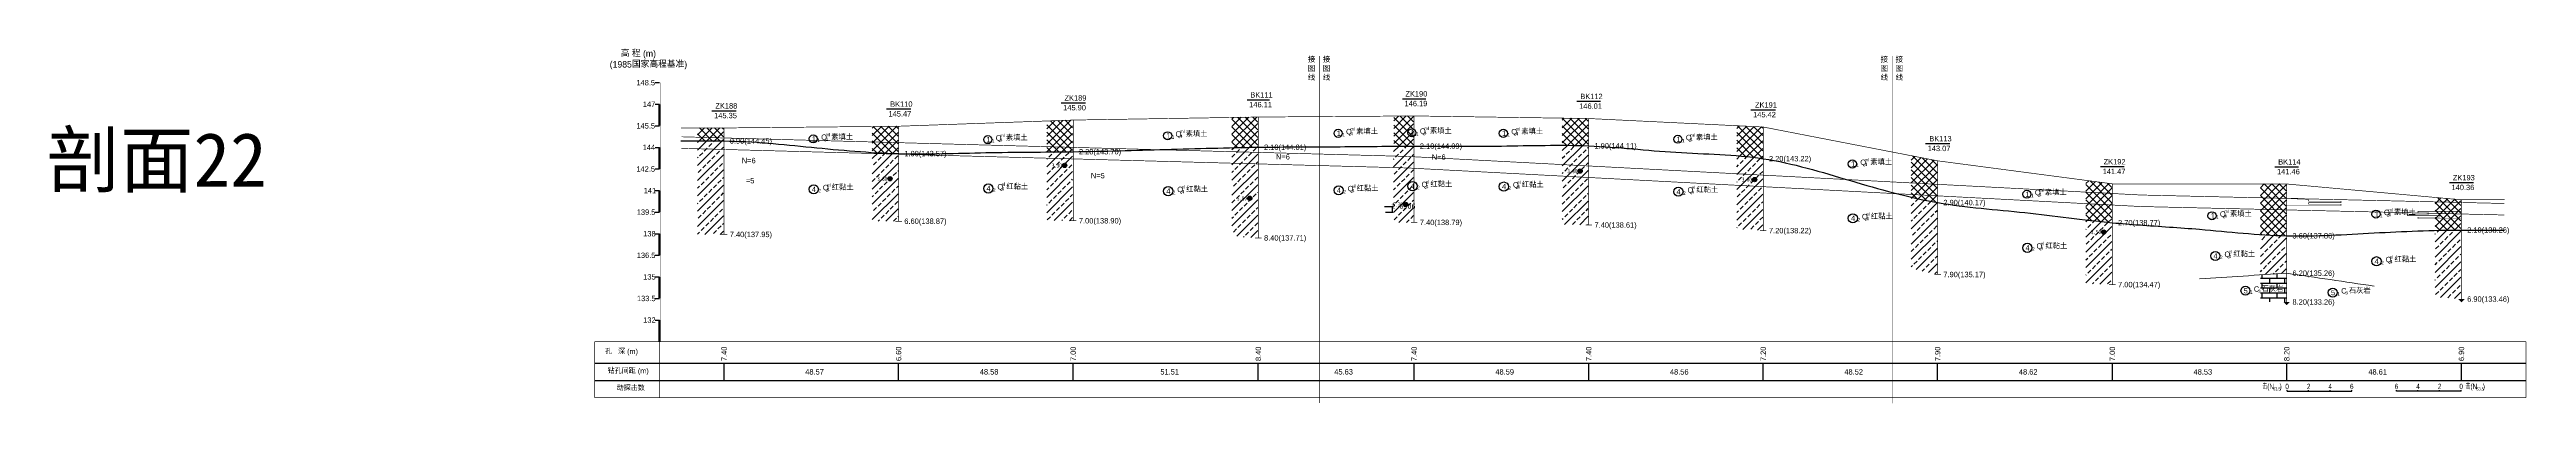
# Model space of a CAD drawing. Header units: inches. Extents: x -205 to 12199, y -11610 to -150.
# Drawn here: x -111 to 1038, y -7173 to -7009 of the extents above; entities that cross this region are included whole.
import ezdxf
from ezdxf.enums import TextEntityAlignment as Align

# ---------------------------------------------------------------- set-up
doc = ezdxf.new("R2010")
doc.units = ezdxf.units.IN
doc.header["$MEASUREMENT"] = 0
doc.linetypes.add('ACAD_ISO03W100', pattern=[30, 12, -18])
doc.linetypes.add('ACAD_ISO05W100', pattern=[34, 24, -3, 0.5, -3, 0.5, -3])
for name, color, linetype in [('GiCAD_PouMian', 7, 'Continuous'), ('GICAD_QUYANG', 7, 'Continuous'), ('地质-原位曲线', 7, 'Continuous'), ('地质-图框', 7, 'Continuous'), ('地质-地层符号', 3, 'Continuous'), ('地质-地层线', 7, 'Continuous'), ('地质-地面线', 7, 'Continuous'), ('地质-填充花纹', 4, 'Continuous'), ('地质-文字', 7, 'Continuous'), ('地质-标注栏', 7, 'Continuous'), ('地质-标贯', 7, 'Continuous'), ('地质-钻孔', 7, 'Continuous'), ('管底', 7, 'Continuous'), ('红线', 1, 'ACAD_ISO05W100')]:
    doc.layers.add(name, color=color, linetype=linetype)
doc.styles.add('LZ_PMT_LINE', font='', dxfattribs={"height": 2})
doc.styles.get("Standard").update_dxf_attribs({"font": ''})
doc.styles.add('地层编号', font='Comfont.shx', dxfattribs={"width": 0.7, "height": 2.5, "bigfont": 'Hztxt12a.shx'})
doc.styles.add('宋体', font='')
doc.styles.add('层底标注', font='Comfont.shx', dxfattribs={"width": 0.7, "height": 2.5, "bigfont": 'Hztxt12a.shx'})
doc.styles.add('岩土名称', font='Comfont.shx', dxfattribs={"width": 0.7, "height": 2.5, "bigfont": 'Hztxt12a.shx'})
doc.styles.add('时代', font='Comfont.shx', dxfattribs={"width": 0.7, "height": 2.5, "bigfont": 'Hztxt12a.shx'})
doc.styles.add('标注栏数据', font='Comfont.shx', dxfattribs={"width": 0.7, "height": 2.5, "bigfont": 'Hztxt12a.shx'})
doc.styles.add('标贯动探', font='Comfont.shx', dxfattribs={"width": 0.7, "height": 2.5, "bigfont": 'Hztxt12a.shx'})
doc.styles.add('钻孔标注', font='Comfont.shx', dxfattribs={"width": 0.7, "height": 2.5, "bigfont": 'Hztxt12a.shx'})
doc.styles.add('高程系统', font='Comfont.shx', dxfattribs={"width": 0.7, "height": 3, "bigfont": 'Hztxt12a.shx'})
doc.styles.get('LZ_PMT_LINE').set_extended_font_data('SimSun')
doc.styles.get('Standard').set_extended_font_data('SimSun')
doc.styles.get('宋体').set_extended_font_data('宋体')
doc.linetypes.add('bzhjcx', pattern='A,0.001,[2,XX1.shx,S=1,R=0,X=1,Y=0],-2', length=2.001)
doc.linetypes.add('swx', pattern='A,7,-1.5,["●",LZ_PMT_LINE,S=0.05,R=0,X=0,Y=0],-1.5', length=10)
doc.dimstyles.get("Standard").update_dxf_attribs({"dimtxt": 0.18, "dimasz": 0.18, "dimexe": 0.18, "dimexo": 0.0625, "dimgap": 0.09, "dimtad": 0, "dimtih": 1, "dimtoh": 1, "dimdec": 4, "dimzin": 0, "dimdsep": 46, "dimtxsty": 'Standard', "dimcen": 0.09, "dimadec": 0, "dimazin": 0, "dimtfac": 1, "dimtdec": 4, "dimtofl": 0, "dimtmove": 0, "dimatfit": 3, "dimfxl": 1, "dimtolj": 1, "dimtzin": 0, "dimarcsym": 0})
pattern_1 = [(45, (-23109.357, -7232.3995), (-3.5355339, 3.5355339), []), (45, (-23105.8215, -7232.3995), (-3.5355339, 3.5355339), [2, -1])]
pattern_2 = [(45, (-23109.357, -7232.3995), (-1.76776695, 1.76776695), []), (135, (-23109.357, -7232.3995), (-1.76776695, -1.76776695), [])]
pattern_3 = [(45, (-23203.1475, -7232.426), (-3.5355339, 3.5355339), []), (45, (-23199.612, -7232.426), (-3.5355339, 3.5355339), [2, -1])]
pattern_4 = [(45, (-23203.1475, -7232.426), (-1.76776695, 1.76776695), []), (135, (-23203.1475, -7232.426), (-1.76776695, -1.76776695), [])]
pattern_5 = [(45, (-23378.4136, -7232.426), (-3.5355339, 3.5355339), []), (45, (-23374.878, -7232.426), (-3.5355339, 3.5355339), [2, -1])]
pattern_6 = [(45, (-23378.4136, -7232.426), (-1.76776695, 1.76776695), []), (135, (-23378.4136, -7232.426), (-1.76776695, -1.76776695), [])]

# ---------------------------------------------------------------- blocks, each defined once
blk = doc.blocks.new('gkqy_yuan.dwg不标')
at = {"layer": 'GiCAD_PouMian'}
h = blk.add_hatch(color=7, dxfattribs=at)
edge = h.paths.add_edge_path()
edge.add_arc((0, 0), 1, 0, 360)
at = {"layer": 'GICAD_QUYANG', "color": 7}
blk.add_circle((0, 0), 1, dxfattribs=at)
blk = doc.blocks.new('*D19')
at = {"layer": 'Defpoints', "color": 7, "linetype": 'swx', "transparency": 16777216}
for p in [(508, -7082), (508.5, -7084.6), (511.8, -7082)]:
    blk.add_point(p, dxfattribs=at)
at = {"layer": '管底', "color": 7, "linetype": 'swx', "lineweight": -2, "transparency": 16777216}
for p, q in [((508.1, -7082), (511.9, -7082)), ((508.6, -7084.6), (511.9, -7084.6)), ((511.8, -7082), (511.8, -7081.8)), ((511.8, -7081.8), (511.9, -7081.8)), ((511.8, -7084.4), (511.8, -7082.2))]:
    blk.add_line(p, q, dxfattribs=at)
at = {"layer": '管底', "color": 7, "linetype": 'swx', "transparency": 16777216}
for points in [[(511.7, -7082.2), (511.8, -7082.2), (511.8, -7082)], [(511.7, -7084.4), (511.8, -7084.4), (511.8, -7084.6)]]:
    blk.add_solid(points, dxfattribs=at)
at = {"layer": '管底', "color": 7, "linetype": 'swx', "lineweight": 30, "transparency": 16777216, "insert": (516.9, -7081.8), "char_height": 2.5, "attachment_point": 5}
blk.add_mtext('\\A1;2.6306', dxfattribs=at)

msp = doc.modelspace()

# ---------------------------------------------------------------- hatches: boundary and pattern name
at = {"layer": '地质-填充花纹', "linetype": 'Continuous'}
h = msp.add_hatch(dxfattribs=at)
h.set_pattern_fill('GKSTT', scale=0.5, style=0, pattern_type=2)
h.set_pattern_definition(pattern_2)
h.paths.add_polyline_path([(449.33755, -7054.52098), (441.65325, -7054.64837), (437.33755, -7054.73644), (437.33755, -7040.71662), (449.33755, -7040.52091)])
h = msp.add_hatch(dxfattribs=at)
h.set_pattern_fill('GKSTT', scale=0.5, style=0, pattern_type=2)
h.set_pattern_definition(pattern_4)
h.paths.add_polyline_path([(521.58908, -7054.01082), (512.4692, -7054.05968), (512.4692, -7040.07503), (521.58908, -7040.01184)])
h = msp.add_hatch(dxfattribs=at)
h.set_pattern_fill('GKSTT', scale=0.5, style=0, pattern_type=2)
h.set_pattern_definition(pattern_4)
h.paths.add_polyline_path([(602.56673, -7041.20643), (602.56673, -7053.8689), (597.32481, -7053.70318), (592.32544, -7053.62609), (590.56673, -7053.6207), (590.56673, -7041.0286)])
h = msp.add_hatch(dxfattribs=at)
h.set_pattern_fill('GKSTT', scale=0.5, style=0, pattern_type=2)
h.set_pattern_definition(pattern_2)
h.paths.add_polyline_path([(201.58908, -7051.58347), (189.58908, -7051.58347), (189.58908, -7045.58347), (201.58908, -7045.58347)])
h = msp.add_hatch(dxfattribs=at)
h.set_pattern_fill('GKFZNT', scale=0.5, style=0, pattern_type=2)
h.set_pattern_definition(pattern_1)
h.paths.add_polyline_path([(201.58908, -7094.9168), (191.83929, -7094.9168), (191.83908, -7094.9168), (189.58908, -7094.90981), (189.58908, -7051.58347), (201.58908, -7051.58347)])
h = msp.add_hatch(dxfattribs=at)
h.set_pattern_fill('GKSTT', scale=0.5, style=0, pattern_type=2)
h.set_pattern_definition(pattern_2)
h.paths.add_polyline_path([(282.53181, -7057.44141), (277.19856, -7057.25453), (272.20488, -7057.00393), (270.53181, -7056.89916), (270.53181, -7044.90457), (282.53181, -7044.78597)])
h = msp.add_hatch(dxfattribs=at)
h.set_pattern_fill('GKSTT', scale=0.5, style=0, pattern_type=2)
h.set_pattern_definition(pattern_2)
h.paths.add_polyline_path([(363.49252, -7056.58655), (358.26006, -7056.64935), (353.26028, -7056.69632), (351.49252, -7056.71047), (351.49252, -7042.35063), (363.49252, -7041.92574)])
h = msp.add_hatch(dxfattribs=at)
h.set_pattern_fill('GKSTT', scale=0.5, style=0, pattern_type=2)
h.set_pattern_definition(pattern_4)
h.paths.add_polyline_path([(683.49254, -7045.1313), (683.49254, -7059.77684), (678.20238, -7059.07283), (673.22823, -7058.56635), (671.49254, -7058.42933), (671.49254, -7044.54805)])
h = msp.add_hatch(dxfattribs=at)
h.set_pattern_fill('GKFZNT', scale=0.5, style=0, pattern_type=2)
h.set_pattern_definition(pattern_1)
h.paths.add_polyline_path([(272.20488, -7057.00393), (277.19856, -7057.25453), (282.53181, -7057.44141), (282.53181, -7088.7835), (270.53181, -7088.7835), (270.53181, -7056.89916)])
h = msp.add_hatch(dxfattribs=at)
h.set_pattern_fill('GKFZNT', scale=0.5, style=0, pattern_type=2)
h.set_pattern_definition(pattern_1)
h.paths.add_polyline_path([(363.49252, -7088.57836), (358.35072, -7088.47172), (352.95153, -7088.52517), (351.49252, -7088.55175), (351.49252, -7056.71047), (353.26028, -7056.69632), (358.26006, -7056.64935), (363.49252, -7056.58655)])
h = msp.add_hatch(dxfattribs=at)
h.set_pattern_fill('GKFZNT', scale=0.5, style=0, pattern_type=2)
h.set_pattern_definition(pattern_1)
h.paths.add_polyline_path([(449.33755, -7096.50486), (443.86483, -7096.24265), (438.14175, -7095.63116), (437.33755, -7095.53266), (437.33755, -7054.73644), (441.65325, -7054.64837), (449.33755, -7054.52098)])
h = msp.add_hatch(dxfattribs=at)
h.set_pattern_fill('GKFZNT', scale=0.5, style=0, pattern_type=2)
h.set_pattern_definition(pattern_3)
h.paths.add_polyline_path([(521.58908, -7089.34342), (512.3424, -7089.46013), (512.3424, -7054.13803), (521.58908, -7054.01082)])
h = msp.add_hatch(dxfattribs=at)
h.set_pattern_fill('GKFZNT', scale=0.5, style=0, pattern_type=2)
h.set_pattern_definition(pattern_3)
h.paths.add_polyline_path([(592.32544, -7053.62609), (597.32481, -7053.70318), (602.56673, -7053.8689), (602.56673, -7090.53867), (597.41869, -7090.43986), (592.02001, -7090.36709), (590.56673, -7090.34996), (590.56673, -7053.6207)])
h = msp.add_hatch(dxfattribs=at)
h.set_pattern_fill('GKFZNT', scale=0.5, style=0, pattern_type=2)
h.set_pattern_definition(pattern_3)
h.paths.add_polyline_path([(673.22823, -7058.56635), (678.20238, -7059.07283), (683.49254, -7059.77684), (683.49254, -7093.12208), (678.38731, -7092.68586), (672.97941, -7092.60422), (671.49254, -7092.60949), (671.49254, -7058.42933)])
h = msp.add_hatch(dxfattribs=at)
h.set_pattern_fill('GKSTT', scale=0.5, style=0, pattern_type=2)
h.set_pattern_definition(pattern_4)
h.paths.add_polyline_path([(764.35246, -7060.76161), (764.35246, -7080.0958), (758.00774, -7078.88811), (753.1221, -7077.82526), (752.35246, -7077.64233), (752.35246, -7058.43661)])
h = msp.add_hatch(dxfattribs=at)
h.set_pattern_fill('GKSTT', scale=0.5, style=0, pattern_type=2)
h.set_pattern_definition(pattern_4)
h.paths.add_polyline_path([(845.37956, -7071.44385), (845.37956, -7089.45131), (839.87685, -7088.89118), (834.90772, -7088.33662), (833.37956, -7088.15641), (833.37956, -7069.86412)])
h = msp.add_hatch(dxfattribs=at)
h.set_pattern_fill('GKSTT', scale=0.5, style=0, pattern_type=2)
h.set_pattern_definition(pattern_6)
h.paths.add_polyline_path([(926.25667, -7071.54318), (926.25667, -7095.53427), (920.95079, -7095.3409), (915.95878, -7095.05941), (914.25667, -7094.93822), (914.25667, -7071.5333)])
h = msp.add_hatch(dxfattribs=at)
h.set_pattern_fill('GKFZNT', scale=0.5, style=0, pattern_type=2)
h.set_pattern_definition(pattern_3)
h.paths.add_polyline_path([(753.1221, -7077.82526), (758.00774, -7078.88811), (764.35246, -7080.0958), (764.35246, -7113.42643), (759.17145, -7112.38442), (753.79393, -7110.94306), (752.35246, -7110.53106), (752.35246, -7077.64233)])
h = msp.add_hatch(dxfattribs=at)
h.set_pattern_fill('GKSTT', scale=0.5, style=0, pattern_type=2)
h.set_pattern_definition(pattern_6)
h.paths.add_polyline_path([(1007.26631, -7078.85413), (1007.26631, -7092.87915), (1001.98569, -7092.92968), (996.9865, -7093.01904), (995.26631, -7093.06227), (995.26631, -7077.76783)])
h = msp.add_hatch(dxfattribs=at)
h.set_pattern_fill('GKFZNT', scale=0.5, style=0, pattern_type=2)
h.set_pattern_definition(pattern_3)
h.paths.add_polyline_path([(834.90772, -7088.33662), (839.87685, -7088.89118), (845.37956, -7089.45131), (845.37956, -7118.13749), (840.22832, -7118.01539), (834.82622, -7117.64588), (833.37956, -7117.52917), (833.37956, -7088.15641)])
h = msp.add_hatch(dxfattribs=at)
h.set_pattern_fill('GKFZNT', scale=0.5, style=0, pattern_type=2)
h.set_pattern_definition(pattern_5)
h.paths.add_polyline_path([(915.95878, -7095.05941), (920.95079, -7095.3409), (926.25667, -7095.53427), (926.25667, -7112.893), (921.25619, -7113.21863), (916.26676, -7113.54354), (914.25667, -7113.67444), (914.25667, -7094.93822)])
h = msp.add_hatch(dxfattribs=at)
h.set_pattern_fill('GKFZNT', scale=0.5, style=0, pattern_type=2)
h.set_pattern_definition(pattern_5)
h.paths.add_polyline_path([(1007.26631, -7124.86024), (1002.42263, -7124.5401), (997.34113, -7124.03809), (995.26631, -7123.77471), (995.26631, -7093.06227), (996.9865, -7093.01904), (1001.98569, -7092.92968), (1007.26631, -7092.87915)])
h = msp.add_hatch(dxfattribs=at)
h.set_pattern_fill('GKSHY', scale=0.5, style=0, pattern_type=2)
h.set_pattern_definition([(0, (-23378.4136, -7232.426), (0, 2.3), []), (90, (-23378.4136, -7232.426), (-3.5, 2.3), [2.3, -2.3])])
h.paths.add_polyline_path([(926.25667, -7126.21005), (914.25667, -7126.21005), (914.25667, -7113.67444), (916.26676, -7113.54354), (921.25619, -7113.21863), (926.25667, -7112.893)])

# ---------------------------------------------------------------- linework, layer by layer
at = {"layer": '地质-原位曲线', "color": 7, "linetype": 'Continuous'}
for p, q in [((926.65668, -7167.61009), (926.65668, -7167.11009)), ((936.65668, -7167.61009), (936.65668, -7167.11009)), ((946.65668, -7167.61009), (946.65668, -7167.11009)), ((956.65668, -7167.61009), (956.65668, -7167.11009)), ((977.36566, -7167.61009), (977.36566, -7167.11009)), ((987.36566, -7167.61009), (987.36566, -7167.11009)), ((997.36566, -7167.61009), (997.36566, -7167.11009)), ((1007.36566, -7167.61009), (1007.36566, -7167.11009)), ((926.65668, -7167.61009), (956.65668, -7167.61009)), ((1007.36566, -7167.61009), (977.36566, -7167.61009))]:
    msp.add_line(p, q, dxfattribs=at)
at = {"layer": '地质-原位曲线', "color": 7, "linetype": 'Continuous', "const_width": 0.2, "flags": 128}
for points in [[(926.65668, -7078.21006), (931.65668, -7078.21006), (931.65668, -7078.87673), (936.65668, -7078.87673), (936.65668, -7079.54338), (951.65668, -7079.54338), (951.65668, -7080.21006), (936.65668, -7080.21006), (936.65668, -7080.87673), (951.65668, -7080.87673), (951.65668, -7081.54338), (926.65668, -7081.54338)], [(1007.36566, -7084.2101), (987.36566, -7084.2101), (987.36566, -7084.87676), (992.36566, -7084.87676), (992.36566, -7085.54343), (982.36566, -7085.54343), (982.36566, -7086.2101), (997.36566, -7086.2101), (997.36566, -7086.87676), (987.36566, -7086.87676), (987.36566, -7087.54343), (1007.36566, -7087.54343)]]:
    msp.add_lwpolyline(points, dxfattribs=at)
at = {"layer": '地质-地层符号', "color": 7, "linetype": 'Continuous'}
for centre, major_axis in [((243.18545, -7050.65015), (0, 1.875)), ((324.13717, -7050.98352), (0, 1.875)), ((407.54003, -7049.18353), (0, 1.875)), ((486.58832, -7048.06209), (0, 1.875)), ((520.81884, -7047.81954), (0, 1.875)), ((563.2029, -7048.07678), (0, 1.875)), ((644.15463, -7050.81012), (0, 1.875)), ((725.0475, -7062.27675), (0, 1.875)), ((243.43545, -7073.98431), (0, 2.125)), ((324.38717, -7073.64344), (0, 2.125)), ((407.79003, -7074.85361), (0, 2.125)), ((486.83832, -7074.46793), (0, 2.125)), ((521.06884, -7072.54031), (0, 2.125)), ((563.4529, -7072.73868), (0, 2.125)), ((644.40463, -7075.13416), (0, 2.125)), ((805.99101, -7076.27674), (0, 1.875)), ((725.2975, -7087.4423), (0, 2.125)), ((891.8361, -7086.26397), (0, 1.875)), ((967.88649, -7085.51007), (0, 1.875)), ((806.24101, -7101.12318), (0, 2.125)), ((893.40263, -7104.87878), (0, 2.125)), ((968.13649, -7107.34343), (0, 2.125)), ((907.37122, -7121.00171), (0, 2.08333)), ((947.84191, -7121.84335), (0, 2.08333))]:
    msp.add_ellipse(centre, major_axis=major_axis, ratio=1, dxfattribs=at)
at = {"layer": '地质-地层线', "color": 7, "lineweight": 25}
for points, knots in [([(181.83908, -7051.58347), (185.17218, -7051.58976), (191.83839, -7051.60234), (212.0379, -7051.4118), (242.30564, -7054.60541), (282.7239, -7058.33582), (323.26859, -7056.74645), (364.56036, -7056.78144), (406.66566, -7055.54888), (447.94735, -7054.3479), (486.34469, -7054.32681), (510.43032, -7054.03931), (521.83908, -7053.99473)], [0, 0, 0, 0, 10, 20, 60.577531046, 101.1550620921, 141.6377341686, 182.1204062451, 225.0553561188, 267.9903059925, 306.0122557106, 340.243120948, 340.243120948, 340.243120948, 340.243120948]), ([(518.04859, -7054.02131), (519.31211, -7054.01638), (534.06981, -7053.97183), (562.31392, -7054.23439), (602.89685, -7052.86398), (643.19143, -7057.57843), (684.41755, -7057.88906), (724.15988, -7070.11949), (764.04467, -7081.52039), (805.19587, -7084.2972), (836.22337, -7088.78086), (853.90458, -7090.20483), (858.04859, -7090.50982)], [340.243120948, 340.243120948, 340.243120948, 340.243120948, 344.0342054288, 384.5230819351, 425.0119584414, 465.5834742568, 506.1549900722, 547.843624388, 589.5322587038, 630.3136941603, 671.0951296169, 683.5654541694, 683.5654541694, 683.5654541694, 683.5654541694]), ([(858.04859, -7090.50982), (867.38047, -7091.19661), (890.23143, -7092.52221), (926.4665, -7096.80346), (967.02284, -7094.0119), (997.33883, -7092.81219), (1017.51652, -7092.88386), (1024.18305, -7092.87913), (1027.51631, -7092.87676)], [683.5654541694, 683.5654541694, 683.5654541694, 683.5654541694, 711.6472918623, 752.1994541077, 792.7262138997, 833.2529736916, 843.2529736916, 853.2529736916, 853.2529736916, 853.2529736916, 853.2529736916])]:
    msp.add_open_spline(points, degree=3, knots=knots, dxfattribs=at)
at = {"layer": '地质-地层线', "color": 7, "linetype": 'bzhjcx', "lineweight": 0}
for points in [[(886.06911, -7115.51001), (906.28789, -7114.19336), (926.50667, -7112.87672)], [(926.50667, -7112.87672), (946.75858, -7115.87665), (967.01049, -7118.87659)]]:
    msp.add_spline(points, degree=3, dxfattribs=at)
at = {"layer": '地质-地面线', "color": 7, "linetype": 'Continuous', "const_width": 0.3}
for points in [[(181.83908, -7045.58347), (201.83908, -7045.58347), (282.78181, -7044.7835), (363.74252, -7041.91688), (449.58755, -7040.51684), (521.83908, -7040.01008)], [(518.04859, -7040.03667), (521.83908, -7040.01008), (602.81673, -7041.21014), (683.74254, -7045.14345), (764.60246, -7060.81005), (845.62956, -7071.47676), (858.04859, -7071.48699)], [(858.04859, -7071.48699), (926.50667, -7071.54339), (1007.51631, -7078.87676), (1027.51631, -7078.87676)]]:
    msp.add_lwpolyline(points, dxfattribs=at)
at = {"layer": '地质-文字', "color": 7, "linetype": 'Continuous'}
for p, q in [((169.83908, -7024.58351), (171.83908, -7024.58351)), ((169.83908, -7034.58351), (171.83908, -7034.58351)), ((169.83908, -7044.58351), (171.83908, -7044.58351)), ((169.83908, -7054.58351), (171.83908, -7054.58351)), ((169.83908, -7064.58351), (171.83908, -7064.58351)), ((169.83908, -7074.58351), (171.83908, -7074.58351)), ((169.83908, -7084.58351), (171.83908, -7084.58351)), ((169.83908, -7094.58351), (171.83908, -7094.58351)), ((169.83908, -7104.58351), (171.83908, -7104.58351)), ((169.83908, -7114.58351), (171.83908, -7114.58351)), ((169.83908, -7124.58351), (171.83908, -7124.58351)), ((169.83908, -7134.58351), (171.83908, -7134.58351))]:
    msp.add_line(p, q, dxfattribs=at)
at = {"layer": '地质-文字', "color": 7, "linetype": 'Continuous', "flags": 128}
for points, const_width in [([(171.33908, -7024.58351), (172.33908, -7024.58351)], 0.1), ([(171.33908, -7024.58351), (171.33908, -7144.58351)], 0.1), ([(172.33908, -7024.58351), (172.33908, -7144.58351)], 0.1), ([(171.83908, -7034.58351), (171.83908, -7044.58351)], 1), ([(171.83908, -7054.58351), (171.83908, -7064.58351)], 1), ([(171.83908, -7074.58351), (171.83908, -7084.58351)], 1), ([(171.83908, -7094.58351), (171.83908, -7104.58351)], 1), ([(171.83908, -7114.58351), (171.83908, -7124.58351)], 1), ([(171.83908, -7134.58351), (171.83908, -7144.58351)], 1)]:
    msp.add_lwpolyline(points, dxfattribs=dict(at, const_width=const_width))
at = {"layer": '地质-标注栏', "color": 7, "linetype": 'Continuous', "const_width": 0.3}
for points in [[(141.83831, -7144.58351), (531.83831, -7144.58351)], [(141.83831, -7144.58351), (141.83831, -7170.58351)], [(171.83831, -7144.58351), (171.83831, -7170.58351)], [(478.04782, -7144.61009), (868.04782, -7144.61009)], [(818.04926, -7144.61009), (1037.51698, -7144.61009)], [(1037.51698, -7144.61009), (1037.51698, -7170.61009)], [(141.83831, -7170.58351), (531.83831, -7170.58351)], [(478.04782, -7170.61009), (868.04782, -7170.61009)], [(818.04926, -7170.61009), (1037.51698, -7170.61009)]]:
    msp.add_lwpolyline(points, dxfattribs=at)
at = {"layer": '地质-标注栏', "color": 7, "linetype": 'Continuous'}
for points in [[(141.83831, -7154.58351), (531.83831, -7154.58351)], [(201.83908, -7162.58351), (201.83908, -7154.58351)], [(282.78181, -7162.58351), (282.78181, -7154.58351)], [(282.78181, -7162.58351), (282.78181, -7154.58351)], [(363.74252, -7162.58351), (363.74252, -7154.58351)], [(363.74252, -7162.58351), (363.74252, -7154.58351)], [(449.58755, -7162.58351), (449.58755, -7154.58351)], [(449.58755, -7162.58351), (449.58755, -7154.58351)], [(478.04782, -7154.61009), (868.04782, -7154.61009)], [(521.83908, -7162.61009), (521.83908, -7154.61009)], [(521.83908, -7162.61009), (521.83908, -7154.61009)], [(602.81673, -7162.61009), (602.81673, -7154.61009)], [(602.81673, -7162.61009), (602.81673, -7154.61009)], [(683.74254, -7162.61009), (683.74254, -7154.61009)], [(683.74254, -7162.61009), (683.74254, -7154.61009)], [(764.60246, -7162.61009), (764.60246, -7154.61009)], [(764.60246, -7162.61009), (764.60246, -7154.61009)], [(818.04926, -7154.61009), (1037.51698, -7154.61009)], [(845.62956, -7162.61009), (845.62956, -7154.61009)], [(845.62956, -7162.61009), (845.62956, -7154.61009)], [(926.50667, -7162.61009), (926.50667, -7154.61009)], [(926.50667, -7162.61009), (926.50667, -7154.61009)], [(1007.51631, -7162.61009), (1007.51631, -7154.61009)], [(141.83831, -7162.58351), (531.83831, -7162.58351)], [(478.04782, -7162.61009), (868.04782, -7162.61009)], [(818.04926, -7162.61009), (1037.51698, -7162.61009)]]:
    msp.add_lwpolyline(points, dxfattribs=at)
at = {"layer": '地质-钻孔', "color": 7, "linetype": 'Continuous'}
for p, q in [((196.22503, -7037.58347), (207.45159, -7037.58347)), ((277.08636, -7036.7835), (288.47894, -7036.7835)), ((358.08831, -7033.91688), (369.3969, -7033.91688)), ((444.35003, -7032.51684), (454.82659, -7032.51684)), ((516.39352, -7032.01009), (527.2861, -7032.01009)), ((597.37008, -7033.21013), (608.26266, -7033.21013)), ((678.04586, -7037.14345), (689.43844, -7037.14345)), ((758.98922, -7052.81005), (770.21579, -7052.81005)), ((840.14157, -7063.47676), (851.11813, -7063.47676)), ((921.01801, -7063.54338), (931.99457, -7063.54338)), ((1001.90277, -7070.87676), (1013.12934, -7070.87676))]:
    msp.add_line(p, q, dxfattribs=at)
at = {"layer": '地质-钻孔', "color": 7, "const_width": 0.3, "flags": 128}
for points in [[(449.58755, -7040.51684), (449.58755, -7096.51683)], [(521.83908, -7040.01008), (521.83908, -7089.34342)], [(602.81673, -7041.21013), (602.81673, -7090.54347)], [(201.83908, -7045.58347), (201.83908, -7094.9168)], [(282.78181, -7044.7835), (282.78181, -7088.7835)], [(363.74252, -7041.91688), (363.74252, -7088.58355)], [(683.74254, -7045.14344), (683.74254, -7093.14344)], [(764.60246, -7060.81005), (764.60246, -7113.47672)], [(845.62956, -7071.47676), (845.62956, -7118.14342)], [(926.50667, -7071.54339), (926.50667, -7126.21005)], [(1007.51631, -7078.87676), (1007.51631, -7124.87676)]]:
    msp.add_lwpolyline(points, dxfattribs=at)
at = {"layer": '地质-钻孔', "color": 7, "linetype": 'Continuous', "const_width": 0.3, "flags": 128}
for points in [[(200.33908, -7094.9168), (203.33908, -7094.9168)], [(281.28181, -7088.7835), (284.28181, -7088.7835)], [(362.24252, -7088.58355), (365.24252, -7088.58355)], [(448.08755, -7096.51683), (451.08755, -7096.51683)], [(520.33908, -7089.34342), (523.33908, -7089.34342)], [(601.31673, -7090.54347), (604.31673, -7090.54347)], [(682.24254, -7093.14344), (685.24254, -7093.14344)], [(763.10246, -7113.47672), (766.10246, -7113.47672)], [(844.12956, -7118.14342), (847.12956, -7118.14342)]]:
    msp.add_lwpolyline(points, dxfattribs=at)
at = {"layer": '地质-钻孔', "color": 7, "linetype": 'Continuous'}
for points in [[(925.00667, -7126.21005), (928.00667, -7126.21005), (926.50667, -7127.71005)], [(1006.01631, -7124.87676), (1009.01631, -7124.87676), (1007.51631, -7126.37676)]]:
    msp.add_solid(points, dxfattribs=at)
at = {"layer": '管底', "linetype": 'swx', "const_width": 0.3}
for points in [[(182.12852, -7049.67622), (518.7184, -7058.77322)], [(181.98444, -7055.00727), (518.57432, -7064.10427)], [(518.57432, -7064.10427), (858.59482, -7081.97952)], [(518.85429, -7058.77863), (858.8748, -7076.65387)], [(858.59482, -7081.97952), (1027.35138, -7085.90539)], [(858.71886, -7076.64796), (1027.47541, -7080.57383)]]:
    msp.add_lwpolyline(points, dxfattribs=at)
at = {"layer": '红线', "linetype": 'ACAD_ISO03W100', "ltscale": 0.4, "const_width": 0.2}
for points in [[(478.04782, -7012.20423), (478.04782, -7173.09459)], [(743.65149, -7012.23082), (743.65149, -7173.12118)]]:
    msp.add_lwpolyline(points, dxfattribs=at)

# ---------------------------------------------------------------- block references
at = {"layer": '地质-图框', "color": 7, "linetype": 'Continuous'}
for p in [(359.74252, -7062.91688), (278.78181, -7069.11683), (598.81673, -7065.54347), (679.74254, -7069.47678), (445.58755, -7078.1835), (517.83908, -7081.01008), (841.62956, -7093.81009)]:
    msp.add_blockref('gkqy_yuan.dwg不标', p, dxfattribs=at)

# ---------------------------------------------------------------- texts
at = {"layer": 'GiCAD_PouMian', "color": 7, "style": '宋体'}
msp.add_text('剖面22', height=25, dxfattribs=at).set_placement((-112.4299, -7072.79574))
at = {"layer": '地质-原位曲线', "color": 7, "linetype": 'Continuous', "style": '标注栏数据', "width": 0.7}
for s, height, p in [('击', 2.5, (915.13585, -7166.61009)), ('(N', 2.5, (917.48585, -7166.61009)), ('63.5', 1.5, (920.19418, -7167.23509)), (')', 2.5, (923.20918, -7166.61009)), ('击', 2.5, (1009.36566, -7166.61009)), ('(N', 2.5, (1011.71566, -7166.61009)), ('63.5', 1.5, (1014.424, -7167.23509)), (')', 2.5, (1017.439, -7166.61009))]:
    msp.add_text(s, height=height, dxfattribs=at).set_placement(p)
for s, p in [('0', (926.65668, -7166.61009)), ('2', (936.65668, -7166.61009)), ('4', (946.65668, -7166.61009)), ('6', (956.65668, -7166.61009)), ('6', (977.36566, -7166.61009)), ('4', (987.36566, -7166.61009)), ('2', (997.36566, -7166.61009)), ('0', (1007.36566, -7166.61009))]:
    msp.add_text(s, height=2.5, dxfattribs=at).set_placement(p, align=Align.CENTER)
at = {"layer": '地质-图框', "color": 7, "linetype": 'Continuous', "width": 0.7}
for s, p in [('3.30', (353.86793, -7063.91688)), ('3.80', (272.90722, -7070.11683)), ('3.80', (592.94213, -7066.54347)), ('3.80', (673.86795, -7070.47678)), ('5.80', (439.71295, -7079.1835)), ('6.30', (511.96449, -7082.01008)), ('3.50', (835.75496, -7094.81009))]:
    msp.add_text(s, height=2, dxfattribs=at).set_placement(p)
at = {"layer": '地质-地层符号', "color": 7, "linetype": 'Continuous'}
for s, height, style, p in [('1', 2.5, '地层编号', (242.56045, -7051.90015)), ('1', 1.625, '地层编号', (245.06045, -7052.10015)), ('Q', 2.5, '时代', (246.87295, -7051.10015)), ('素填土', 2.5, '岩土名称', (251.53962, -7051.10015)), ('1', 2.5, '地层编号', (323.51217, -7052.23352)), ('1', 1.625, '地层编号', (326.01217, -7052.43352)), ('Q', 2.5, '时代', (327.82467, -7051.43352)), ('素填土', 2.5, '岩土名称', (332.49133, -7051.43352)), ('1', 2.5, '地层编号', (406.91503, -7050.43353)), ('1', 1.625, '地层编号', (409.41503, -7050.63353)), ('Q', 2.5, '时代', (411.22753, -7049.63353)), ('素填土', 2.5, '岩土名称', (415.8942, -7049.63353)), ('1', 2.5, '地层编号', (485.96332, -7049.31209)), ('1', 1.625, '地层编号', (488.46332, -7049.51209)), ('Q', 2.5, '时代', (490.27582, -7048.51209)), ('素填土', 2.5, '岩土名称', (494.94248, -7048.51209)), ('1', 2.5, '地层编号', (520.19384, -7049.06954)), ('1', 1.625, '地层编号', (522.69384, -7049.26954)), ('Q', 2.5, '时代', (524.50634, -7048.26954)), ('素填土', 2.5, '岩土名称', (529.173, -7048.26954)), ('1', 2.5, '地层编号', (562.5779, -7049.32678)), ('1', 1.625, '地层编号', (565.0779, -7049.52678)), ('Q', 2.5, '时代', (566.8904, -7048.52678)), ('素填土', 2.5, '岩土名称', (571.55707, -7048.52678)), ('1', 2.5, '地层编号', (643.52963, -7052.06012)), ('1', 1.625, '地层编号', (646.02963, -7052.26012)), ('Q', 2.5, '时代', (647.84213, -7051.26012)), ('素填土', 2.5, '岩土名称', (652.5088, -7051.26012)), ('1', 2.5, '地层编号', (724.4225, -7063.52675)), ('1', 1.625, '地层编号', (726.9225, -7063.72675)), ('Q', 2.5, '时代', (728.735, -7062.72675)), ('素填土', 2.5, '岩土名称', (733.40167, -7062.72675)), ('4', 2.5, '地层编号', (242.56045, -7075.23431)), ('2', 1.625, '地层编号', (245.56045, -7075.43431)), ('Q', 2.5, '时代', (247.64378, -7074.43431)), ('红黏土', 2.5, '岩土名称', (251.76878, -7074.43431)), ('4', 2.5, '地层编号', (323.51217, -7074.89344)), ('2', 1.625, '地层编号', (326.51217, -7075.09344)), ('Q', 2.5, '时代', (328.5955, -7074.09344)), ('红黏土', 2.5, '岩土名称', (332.7205, -7074.09344)), ('4', 2.5, '地层编号', (406.91503, -7076.10361)), ('2', 1.625, '地层编号', (409.91503, -7076.30361)), ('Q', 2.5, '时代', (411.99837, -7075.30361)), ('红黏土', 2.5, '岩土名称', (416.12337, -7075.30361)), ('4', 2.5, '地层编号', (485.96332, -7075.71793)), ('2', 1.625, '地层编号', (488.96332, -7075.91793)), ('Q', 2.5, '时代', (491.04665, -7074.91793)), ('红黏土', 2.5, '岩土名称', (495.17165, -7074.91793)), ('4', 2.5, '地层编号', (520.19384, -7073.79031)), ('2', 1.625, '地层编号', (523.19384, -7073.99031)), ('Q', 2.5, '时代', (525.27717, -7072.99031)), ('红黏土', 2.5, '岩土名称', (529.40217, -7072.99031)), ('4', 2.5, '地层编号', (562.5779, -7073.98868)), ('2', 1.625, '地层编号', (565.5779, -7074.18868)), ('Q', 2.5, '时代', (567.66124, -7073.18868)), ('红黏土', 2.5, '岩土名称', (571.78624, -7073.18868)), ('4', 2.5, '地层编号', (643.52963, -7076.38416)), ('2', 1.625, '地层编号', (646.52963, -7076.58416)), ('Q', 2.5, '时代', (648.61296, -7075.58416)), ('红黏土', 2.5, '岩土名称', (652.73796, -7075.58416)), ('1', 2.5, '地层编号', (805.36601, -7077.52674)), ('Q', 2.5, '时代', (809.67851, -7076.72674)), ('素填土', 2.5, '岩土名称', (814.34517, -7076.72674)), ('4', 2.5, '地层编号', (724.4225, -7088.6923)), ('Q', 2.5, '时代', (729.50583, -7087.8923)), ('红黏土', 2.5, '岩土名称', (733.63083, -7087.8923)), ('1', 1.625, '地层编号', (807.86601, -7077.72674)), ('1', 2.5, '地层编号', (891.2111, -7087.51397)), ('1', 1.625, '地层编号', (893.7111, -7087.71397)), ('Q', 2.5, '时代', (895.5236, -7086.71397)), ('素填土', 2.5, '岩土名称', (900.19027, -7086.71397)), ('1', 2.5, '地层编号', (967.26149, -7086.76007)), ('1', 1.625, '地层编号', (969.76149, -7086.96007)), ('Q', 2.5, '时代', (971.57399, -7085.96007)), ('素填土', 2.5, '岩土名称', (976.24066, -7085.96007)), ('2', 1.625, '地层编号', (727.4225, -7088.8923)), ('4', 2.5, '地层编号', (805.36601, -7102.37318)), ('2', 1.625, '地层编号', (808.36601, -7102.57318)), ('Q', 2.5, '时代', (810.44934, -7101.57318)), ('红黏土', 2.5, '岩土名称', (814.57434, -7101.57318)), ('4', 2.5, '地层编号', (892.52763, -7106.12878)), ('2', 1.625, '地层编号', (895.52763, -7106.32878)), ('Q', 2.5, '时代', (897.61096, -7105.32878)), ('红黏土', 2.5, '岩土名称', (901.73596, -7105.32878)), ('4', 2.5, '地层编号', (967.26149, -7108.59343)), ('2', 1.625, '地层编号', (970.26149, -7108.79343)), ('Q', 2.5, '时代', (972.34482, -7107.79343)), ('红黏土', 2.5, '岩土名称', (976.46982, -7107.79343)), ('5', 2.5, '地层编号', (906.53789, -7122.25171)), ('1', 1.625, '地层编号', (909.45456, -7122.45171)), ('C', 2.5, '时代', (911.26706, -7121.45171)), ('石灰岩', 2.5, '岩土名称', (914.80872, -7121.45171)), ('5', 2.5, '地层编号', (947.00858, -7123.09335)), ('C', 2.5, '时代', (951.73775, -7122.29335)), ('石灰岩', 2.5, '岩土名称', (955.27941, -7122.29335)), ('1', 1.625, '地层编号', (949.92525, -7123.29335))]:
    msp.add_text(s, height=height, dxfattribs=dict(at, style=style)).set_placement(p)
at = {"layer": '地质-地层符号', "color": 7, "linetype": 'Continuous', "style": '时代', "width": 0.8}
for s, p in [('4', (248.90628, -7051.60015)), ('ml', (248.90628, -7049.43348)), ('4', (329.858, -7051.93352)), ('ml', (329.858, -7049.76686)), ('4', (413.26087, -7050.13353)), ('ml', (413.26087, -7047.96686)), ('4', (492.30915, -7049.01209)), ('ml', (492.30915, -7046.84542)), ('4', (526.53967, -7048.76954)), ('ml', (526.53967, -7046.60287)), ('4', (568.92374, -7049.02678)), ('ml', (568.92374, -7046.86011)), ('4', (649.87546, -7051.76012)), ('ml', (649.87546, -7049.59346)), ('4', (730.76833, -7063.22675)), ('ml', (730.76833, -7061.06008)), ('4', (249.67712, -7074.93431)), ('el', (249.67712, -7072.76764)), ('4', (330.62883, -7074.59344)), ('el', (330.62883, -7072.42677)), ('4', (414.0317, -7075.80361)), ('el', (414.0317, -7073.63694)), ('4', (493.07998, -7075.41793)), ('el', (493.07998, -7073.25126)), ('4', (527.3105, -7073.49031)), ('el', (527.3105, -7071.32364)), ('4', (569.69457, -7073.68868)), ('el', (569.69457, -7071.52202)), ('4', (650.6463, -7076.08416)), ('el', (650.6463, -7073.91749)), ('ml', (811.71184, -7075.06007)), ('4', (731.53917, -7088.3923)), ('el', (731.53917, -7086.22563)), ('4', (811.71184, -7077.22674)), ('4', (897.55693, -7087.21397)), ('ml', (897.55693, -7085.04731)), ('4', (973.60732, -7086.46007)), ('ml', (973.60732, -7084.29341)), ('el', (812.48267, -7099.90651)), ('4', (812.48267, -7102.07318)), ('4', (899.6443, -7105.82878)), ('el', (899.6443, -7103.66212)), ('4', (974.37816, -7108.29343)), ('el', (974.37816, -7106.12676)), ('3', (913.21706, -7121.95171)), ('3', (953.68775, -7122.79335))]:
    msp.add_text(s, height=1.5, dxfattribs=at).set_placement(p)
at = {"layer": '地质-文字', "color": 7, "linetype": 'Continuous'}
for s, height, style, p in [('(1985国家高程基准)', 3, '高程系统', (148.82349, -7017.58351)), ('高 程 (m)', 3, '高程系统', (153.92349, -7012.58351)), ('148.5', 2.5, '高程系统', (161.19623, -7025.83351)), ('147', 2.5, '高程系统', (164.17242, -7035.83351)), ('145.5', 2.5, '高程系统', (161.19623, -7045.83351)), ('0.90(144.45)', 2.5, '层底标注', (204.48908, -7052.83347)), ('1.90(144.11)', 2.5, '层底标注', (605.46673, -7055.1268)), ('142.5', 2.5, '高程系统', (161.19623, -7065.83351)), ('144', 2.5, '高程系统', (164.08908, -7055.83351)), ('1.90(143.57)', 2.5, '层底标注', (285.43181, -7058.70017)), ('2.20(143.70)', 2.5, '层底标注', (366.39252, -7057.83355)), ('2.10(144.01)', 2.5, '层底标注', (452.23755, -7055.76684)), ('2.10(144.09)', 2.5, '层底标注', (524.48908, -7055.26008)), ('2.20(143.22)', 2.5, '层底标注', (686.39254, -7061.06011)), ('141', 2.5, '高程系统', (164.58908, -7075.83351)), ('139.5', 2.5, '高程系统', (161.36289, -7085.83351)), ('2.90(140.17)', 2.5, '层底标注', (767.25246, -7081.39338)), ('138', 2.5, '高程系统', (164.33908, -7095.83351)), ('7.40(137.95)', 2.5, '层底标注', (204.48908, -7096.1668)), ('6.60(138.87)', 2.5, '层底标注', (285.43181, -7090.0335)), ('7.00(138.90)', 2.5, '层底标注', (366.39252, -7089.83355)), ('8.40(137.71)', 2.5, '层底标注', (452.23755, -7097.76683)), ('7.40(138.79)', 2.5, '层底标注', (524.48908, -7090.59342)), ('7.40(138.61)', 2.5, '层底标注', (605.46673, -7091.79347)), ('7.20(138.22)', 2.5, '层底标注', (686.39254, -7094.39344)), ('2.70(138.77)', 2.5, '层底标注', (848.27956, -7090.72676)), ('3.60(137.86)', 2.5, '层底标注', (929.15667, -7096.79339)), ('2.10(138.26)', 2.5, '层底标注', (1010.16631, -7094.12676)), ('136.5', 2.5, '高程系统', (161.36289, -7105.83351)), ('135', 2.5, '高程系统', (164.33908, -7115.83351)), ('7.90(135.17)', 2.5, '层底标注', (767.25246, -7114.72672)), ('7.00(134.47)', 2.5, '层底标注', (848.27956, -7119.39342)), ('6.20(135.26)', 2.5, '层底标注', (929.15667, -7114.12672)), ('133.5', 2.5, '高程系统', (161.44623, -7125.83351)), ('8.20(133.26)', 2.5, '层底标注', (929.15667, -7127.46005)), ('6.90(133.46)', 2.5, '层底标注', (1010.16631, -7126.12676)), ('132', 2.5, '高程系统', (164.33908, -7135.83351))]:
    msp.add_text(s, height=height, dxfattribs=dict(at, style=style)).set_placement(p)
at = {"layer": '地质-标注栏', "color": 7, "linetype": 'Continuous', "style": '标注栏数据'}
for s, p in [('孔   深 (m)', (146.59181, -7151.08351)), ('钻孔间距 (m)', (147.80681, -7160.08351)), ('动探击数', (151.97831, -7168.08351))]:
    msp.add_text(s, height=2.43, dxfattribs=at).set_placement(p, align=Align.BOTTOM_LEFT)
for s, p in [('7.40', (203.08908, -7153.58351)), ('6.60', (284.03181, -7153.58351)), ('7.00', (364.99252, -7153.58351)), ('8.40', (450.83755, -7153.58351)), ('7.40', (523.08908, -7153.61009)), ('7.40', (604.06673, -7153.61009)), ('7.20', (684.99254, -7153.61009)), ('7.90', (765.85246, -7153.61009)), ('7.00', (846.87956, -7153.61009)), ('8.20', (927.75667, -7153.61009)), ('6.90', (1008.76631, -7153.61009))]:
    msp.add_text(s, height=2.5, rotation=90.0000025, dxfattribs=at).set_placement(p)
for s, p in [('48.57', (239.48962, -7159.83351)), ('48.58', (320.44133, -7159.83351)), ('51.51', (404.16503, -7159.83351)), ('45.63', (484.81689, -7159.83351)), ('48.59', (559.50707, -7159.86009)), ('48.56', (640.4588, -7159.86009)), ('48.52', (721.35167, -7159.86009)), ('48.62', (802.29518, -7159.86009)), ('48.53', (883.27645, -7159.86009)), ('48.61', (964.33649, -7159.86009))]:
    msp.add_text(s, height=2.5, dxfattribs=at).set_placement(p)
at = {"layer": '地质-标贯', "color": 7, "linetype": 'Continuous', "style": '标贯动探'}
for s, p in [('N=6', (210.03908, -7061.9168)), ('N=6', (457.78755, -7060.1835)), ('N=6', (530.03908, -7060.34341)), ('=5', (211.95575, -7071.25013)), ('N=5', (371.94252, -7068.91688))]:
    msp.add_text(s, height=2.5, dxfattribs=at).set_placement(p)
at = {"layer": '地质-钻孔', "color": 7, "linetype": 'Continuous', "style": '钻孔标注'}
for s, p in [('BK111', (445.87921, -7031.51684)), ('ZK190', (517.79742, -7031.01008)), ('145.35', (197.22599, -7041.08347)), ('ZK188', (197.79742, -7036.58347)), ('145.47', (278.08539, -7040.2835)), ('BK110', (278.86515, -7035.7835)), ('145.90', (359.08776, -7037.41688)), ('ZK189', (359.70085, -7032.91688)), ('146.11', (445.34945, -7036.01684)), ('146.19', (517.39265, -7035.51008)), ('146.01', (598.3703, -7036.71013)), ('BK112', (598.90006, -7032.21013)), ('145.42', (679.04611, -7040.64344)), ('ZK191', (679.90921, -7036.14344)), ('BK113', (760.72746, -7051.81005)), ('143.07', (759.98937, -7056.31005)), ('ZK192', (841.58789, -7062.47676)), ('BK114', (922.54834, -7062.54339)), ('141.47', (841.14146, -7066.97676)), ('141.46', (922.01857, -7067.04339)), ('140.36', (1002.90322, -7074.37676)), ('ZK193', (1003.51631, -7069.87676))]:
    msp.add_text(s, height=2.5, dxfattribs=at).set_placement(p)
at = {"layer": '红线', "char_height": 2.5, "attachment_point": 1}
for insert in [(472.52838, -7012.48124), (479.4937, -7012.48124), (738.13205, -7012.50783), (745.09737, -7012.50783)]:
    msp.add_mtext_dynamic_manual_height_columns('接图线', width=3.594619, gutter_width=12.5, heights=[0], dxfattribs=dict(at, insert=insert))

# ---------------------------------------------------------------- dimensions: what is measured, and where the dimension line sits
at = {"layer": '管底', "linetype": 'swx', "lineweight": 30}
dim = msp.add_linear_dim(base=(511.76449, -7081.97952), p1=(508.54859, -7084.6101), p2=(508.04859, -7081.97952), angle=90, dimstyle='Standard', dxfattribs=at)
dim.commit()
dim.dimension.update_dxf_attribs({"geometry": '*D19', "text_midpoint": (516.93314, -7081.79952)})

doc.saveas('drawing.dxf')
